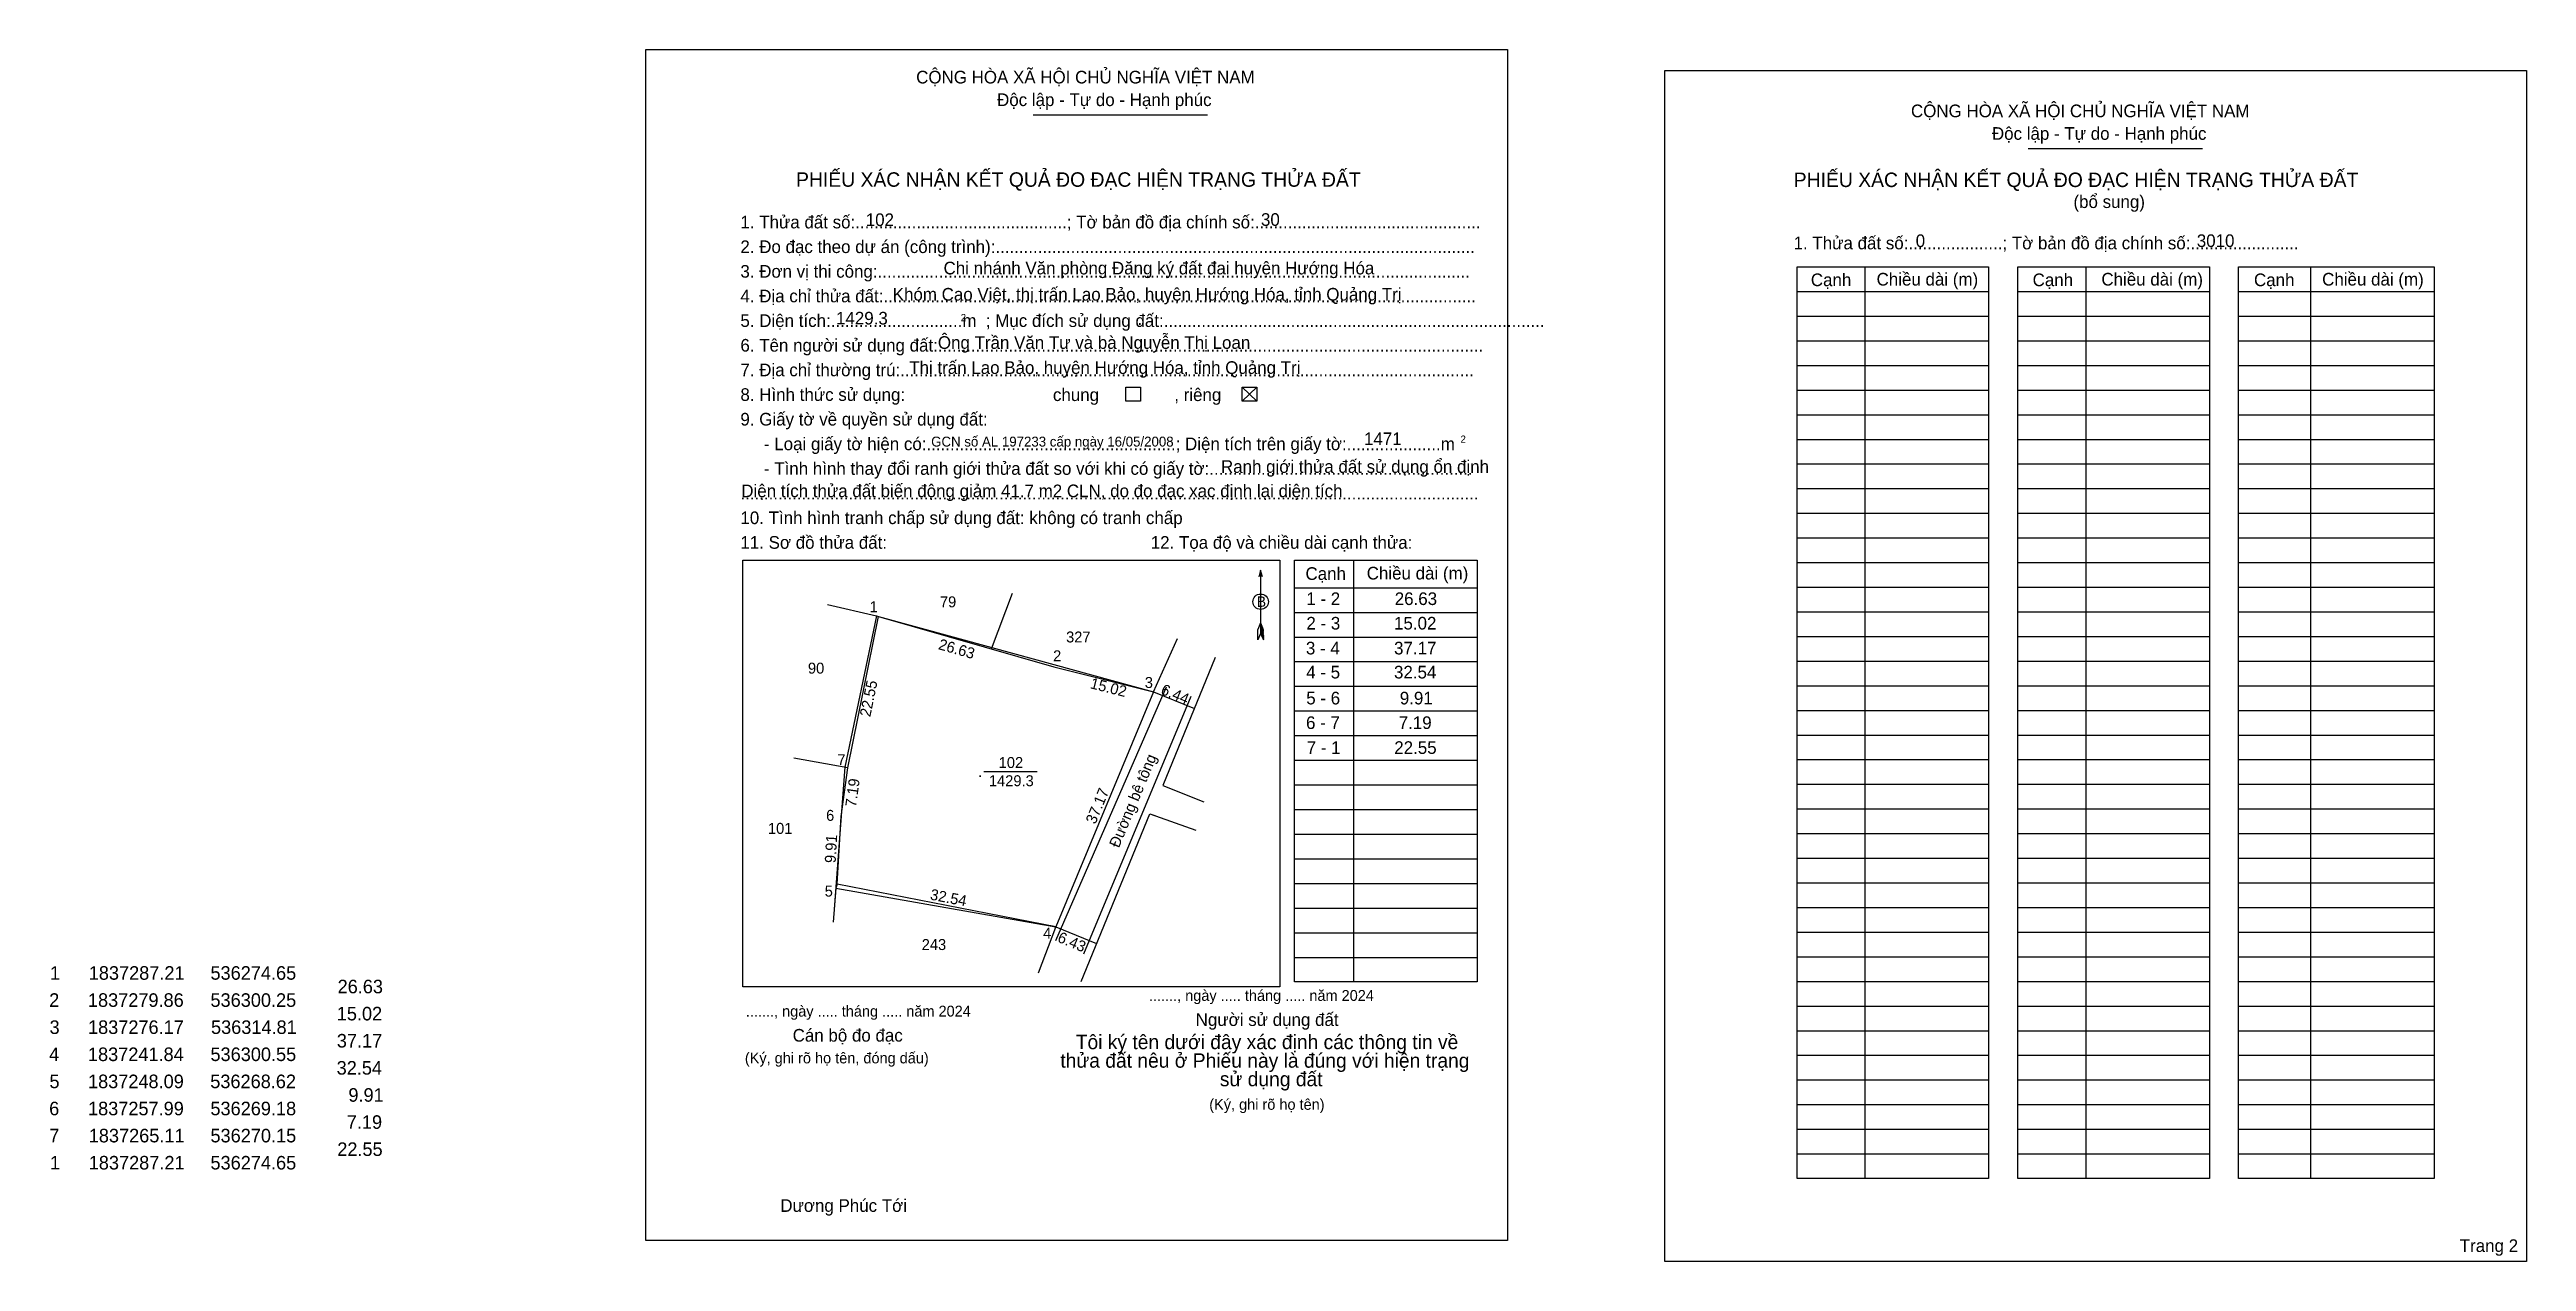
# Model space of a CAD drawing. Extents: x 536154 to 536813, y 1837193 to 1837370.
# Drawn here: x 536153.6 to 536515.2, y 1837193 to 1837370 of the extents above; entities that cross this region are included whole.
import ezdxf

# ---------------------------------------------------------------- set-up
doc = ezdxf.new("R2010")
doc.units = 0
for name, color, linetype in [('Level 1', 7, 'Continuous'), ('Level 10', 7, 'Continuous'), ('Level 13', 7, 'Continuous'), ('Level 16', 7, 'Continuous'), ('Level 17', 7, 'Continuous'), ('Level 2', 7, 'Continuous'), ('Level 23', 7, 'Continuous'), ('Level 48', 7, 'Continuous'), ('Level 49', 7, 'Continuous'), ('Level 50', 7, 'Continuous'), ('Level 52', 7, 'Continuous'), ('Level 53', 7, 'Continuous'), ('Level 6', 7, 'Continuous'), ('Level 9', 7, 'Continuous')]:
    doc.layers.add(name, color=color, linetype=linetype)

msp = doc.modelspace()

# ---------------------------------------------------------------- texts
at = {"layer": 'Level 1'}
for s, height, p in [('CỘNG HÒA XÃ HỘI CHỦ NGHĨA VIỆT NAM', 1.8477, (536280.15, 1837365.06)), ('Độc lập - Tự do - Hạnh phúc', 1.8477, (536291.96, 1837361.76)), ('CỘNG HÒA XÃ HỘI CHỦ NGHĨA VIỆT NAM', 1.8477, (536425.39, 1837360.13)), ('Độc lập - Tự do - Hạnh phúc', 1.8477, (536437.21, 1837356.83)), ('PHIẾU XÁC NHẬN KẾT QUẢ ĐO ĐẠC HIỆN TRẠNG THỬA ĐẤT', 2.1118, (536262.61, 1837349.97)), ('PHIẾU XÁC NHẬN KẾT QUẢ ĐO ĐẠC HIỆN TRẠNG THỬA ĐẤT', 2.1118, (536408.27, 1837349.93)), ('(bổ sung)', 1.848, (536449.11, 1837346.87)), ('1. Thửa đất số:.............................................; Tờ bản đồ địa chính số:................................................', 1.84766, (536254.49, 1837343.89)), ('2. Đo đạc theo dự án (công trình):......................................................................................................', 1.84766, (536254.49, 1837340.29)), ('1. Thửa đất số:....................; Tờ bản đồ địa chính số:.......................', 1.8477, (536408.25, 1837340.83)), ('3. Đơn vị thi công:..............................................................................................................................', 1.84766, (536254.49, 1837336.69)), ('Chi nhánh Văn phòng Đăng ký đất đai huyện Hướng Hóa', 1.8477, (536284.15, 1837337.17)), ('Cạnh', 1.848, (536410.77, 1837335.45)), ('Chiều dài (m)', 1.8477, (536420.37, 1837335.54)), ('Cạnh', 1.848, (536443.15, 1837335.45)), ('Chiều dài (m)', 1.8477, (536453.19, 1837335.54)), ('Cạnh', 1.848, (536475.47, 1837335.45)), ('Chiều dài (m)', 1.8477, (536485.42, 1837335.54)), ('4. Địa chỉ thửa đất:..............................................................................................................................', 1.84766, (536254.49, 1837333.09)), ('5. Diện tích:............................m  ; Mục đích sử dụng đất:.................................................................................', 1.84766, (536254.49, 1837329.49)), ('2', 1.06, (536286.65, 1837330.33)), ('6. Tên người sử dụng đất:....................................................................................................................', 1.84766, (536254.49, 1837325.89)), ('7. Địa chỉ thường trú:..........................................................................................................................', 1.84766, (536254.49, 1837322.29)), ('chung                , riêng', 1.8477, (536300.12, 1837318.67)), ('9. Giấy tờ về quyền sử dụng đất:', 1.8477, (536254.49, 1837315.09)), ('     - Loại giấy tờ hiện có:.....................................................; Diện tích trên giấy tờ:....................m', 1.84766, (536254.49, 1837311.49)), ('2', 1.06, (536359.62, 1837312.57)), ('     - Tình hình thay đổi ranh giới thửa đất so với khi có giấy tờ:........................................................', 1.84766, (536254.49, 1837307.89)), ('.............................................................................................................................................................', 1.84766, (536254.49, 1837304.29)), ('10. Tình hình tranh chấp sử dụng đất: không có tranh chấp', 1.8477, (536254.49, 1837300.69)), ('11. Sơ đồ thửa đất:', 1.8477, (536254.49, 1837297.09)), ('12. Tọa độ và chiều dài cạnh thửa:', 1.8477, (536314.4, 1837297.09)), ('Cạnh', 1.848, (536336.99, 1837292.54)), ('Chiều dài (m)', 1.8477, (536345.93, 1837292.6)), ('B', 1.53, (536329.87, 1837288.6)), ('......., ngày ..... tháng ..... năm 2024', 1.5838, (536314.13, 1837231.04)), ('......., ngày ..... tháng ..... năm 2024', 1.5838, (536255.28, 1837228.75)), ('Người sử dụng đất', 1.8477, (536320.96, 1837227.38)), ('Cán bộ đo đạc', 1.8477, (536262.12, 1837225.09)), ('Tôi ký tên dưới đây xác định các thông tin về', 2.0996, (536303.45, 1837223.99)), ('(Ký, ghi rõ họ tên, đóng dấu)', 1.5838, (536255.14, 1837221.91)), ('thửa đất nêu ở Phiếu này là đúng với hiện trạng', 2.0996, (536301.2, 1837221.28)), ('sử dụng đất', 2.0996, (536324.49, 1837218.57)), ('(Ký, ghi rõ họ tên)', 1.5838, (536322.94, 1837215.13)), ('Dương Phúc Tới', 1.8477, (536260.32, 1837200.22)), ('Trang 2', 1.848, (536505.51, 1837194.36))]:
    msp.add_text(s, height=height, dxfattribs=at).set_placement(p)
at = {"layer": 'Level 13'}
for s, p in [('.', (536289.2, 1837263.73)), ('1429.3', (536290.77, 1837262.4)), ('102', (536292.2, 1837265.06))]:
    msp.add_text(s, height=1.6, dxfattribs=at).set_placement(p)
at = {"layer": 'Level 17'}
for s, p in [('79', (536283.62, 1837288.53)), ('327', (536302.04, 1837283.4)), ('90', (536264.35, 1837278.85)), ('101', (536258.51, 1837255.44)), ('243', (536280.96, 1837238.47))]:
    msp.add_text(s, height=1.6, dxfattribs=at).set_placement(p)
at = {"layer": 'Level 48'}
msp.add_text('8. Hình thức sử dụng:', height=1.8477, dxfattribs=at).set_placement((536254.49, 1837318.69))
at = {"layer": 'Level 49'}
for s, rotation, p in [('26.63', 343.9713, (536283.28, 1837282.44)), ('15.02', 345.7697, (536305.45, 1837276.73)), ('22.55', 78.4791, (536273.45, 1837272.44)), ('6.44', 337.1729, (536315.73, 1837275.92)), ('Đường bê tông', 67.438, (536309.74, 1837253.29)), ('7.19', 82.2867, (536271.37, 1837259.28)), ('37.17', 67.438, (536306.31, 1837256.75)), ('9.91', 86.7152, (536268.39, 1837251.14)), ('32.54', 348.9332, (536282.09, 1837245.86)), ('6.43', 337.1729, (536300.66, 1837239.73))]:
    msp.add_text(s, height=1.6, rotation=rotation, dxfattribs=at).set_placement(p)
at = {"layer": 'Level 52'}
for s, p in [('1 - 2', (536337.11, 1837288.87)), ('26.63', (536350.02, 1837288.87)), ('2 - 3', (536337.12, 1837285.29)), ('15.02', (536349.92, 1837285.29)), ('3 - 4', (536337.05, 1837281.65)), ('37.17', (536349.92, 1837281.65)), ('4 - 5', (536337.1, 1837278.14)), ('32.54', (536349.91, 1837278.14)), ('5 - 6', (536337.1, 1837274.35)), ('9.91', (536350.76, 1837274.35)), ('6 - 7', (536337.07, 1837270.76)), ('7.19', (536350.6, 1837270.76)), ('7 - 1', (536337.17, 1837267.12)), ('22.55', (536349.95, 1837267.12))]:
    msp.add_text(s, height=1.848, dxfattribs=at).set_placement(p)
at = {"layer": 'Level 53'}
for s, p in [('1', (536153.69, 1837234.13)), ('1837287.21', (536159.35, 1837234.13)), ('536274.65', (536177.12, 1837234.13)), ('2', (536153.57, 1837230.17)), ('1837279.86', (536159.23, 1837230.17)), ('536300.25', (536177.12, 1837230.17)), ('26.63', (536195.68, 1837232.15)), ('3', (536153.63, 1837226.21)), ('1837276.17', (536159.24, 1837226.21)), ('536314.81', (536177.2, 1837226.21)), ('15.02', (536195.56, 1837228.19)), ('4', (536153.56, 1837222.25)), ('1837241.84', (536159.23, 1837222.25)), ('536300.55', (536177.12, 1837222.25)), ('37.17', (536195.57, 1837224.23)), ('1837248.09', (536159.24, 1837218.29)), ('536268.62', (536177.09, 1837218.29)), ('32.54', (536195.54, 1837220.27)), ('5', (536153.61, 1837218.29)), ('9.91', (536197.26, 1837216.31)), ('6', (536153.57, 1837214.33)), ('1837257.99', (536159.24, 1837214.33)), ('536269.18', (536177.11, 1837214.33)), ('7.19', (536197.02, 1837212.35)), ('7', (536153.58, 1837210.37)), ('1837265.11', (536159.35, 1837210.37)), ('536270.15', (536177.12, 1837210.37)), ('22.55', (536195.63, 1837208.39)), ('1', (536153.69, 1837206.41)), ('1837287.21', (536159.35, 1837206.41)), ('536274.65', (536177.12, 1837206.41))]:
    msp.add_text(s, height=1.98, dxfattribs=at).set_placement(p)
at = {"layer": 'Level 6'}
for s, height, p in [('102', 1.848, (536272.79, 1837344.23)), ('30', 1.848, (536330.49, 1837344.26)), ('0', 1.85, (536426.08, 1837341.16)), ('3010', 1.848, (536467.12, 1837341.17)), ('Khóm Cao Việt, thị trấn Lao Bảo, huyện Hướng Hóa, tỉnh Quảng Trị', 1.8478, (536276.73, 1837333.34)), ('1429.3', 1.848, (536268.45, 1837329.85)), ('.', 1.85, (536312.47, 1837329.78)), ('Ông Trần Văn Tư và bà Nguyễn Thị Loan', 1.8478, (536283.32, 1837326.29)), ('Thị trấn Lao Bảo, huyện Hướng Hóa, tỉnh Quảng Trị', 1.8478, (536279.14, 1837322.63)), ('GCN số AL 197233 cấp ngày 16/05/2008', 1.4472, (536282.34, 1837312.02)), ('1471', 1.848, (536345.53, 1837312.23)), ('Ranh giới thửa đất sử dụng ổn định', 1.8478, (536324.65, 1837308.17)), ('Diện tích thửa đất biến động giảm 41.7 m2 CLN, do đo đạc xac định lại diện tích', 1.8478, (536254.62, 1837304.62))]:
    msp.add_text(s, height=height, dxfattribs=at).set_placement(p)
at = {"layer": 'Level 9'}
for s, p in [('1', (536273.35, 1837287.82)), ('2', (536300.14, 1837280.65)), ('3', (536313.53, 1837276.75)), ('7', (536268.65, 1837265.48)), ('6', (536267, 1837257.34)), ('5', (536266.8, 1837246.28)), ('4', (536298.69, 1837240.14))]:
    msp.add_text(s, height=1.6, dxfattribs=at).set_placement(p)

# ---------------------------------------------------------------- linework, layer by layer
at = {"layer": 'Level 1'}
for p, q in [((536240.69, 1837370.02), (536240.69, 1837370.02)), ((536389.46, 1837366.95), (536389.46, 1837366.95)), ((536297.25, 1837360.5), (536322.68, 1837360.5)), ((536442.49, 1837355.57), (536467.93, 1837355.57)), ((536418.67, 1837338.27), (536418.67, 1837205.09)), ((536450.9, 1837338.27), (536450.9, 1837205.09)), ((536483.72, 1837338.27), (536483.72, 1837205.09)), ((536408.77, 1837334.67), (536436.73, 1837334.67)), ((536441, 1837334.67), (536468.96, 1837334.67)), ((536473.22, 1837334.67), (536501.78, 1837334.67)), ((536408.77, 1837331.07), (536436.73, 1837331.07)), ((536441, 1837331.07), (536468.96, 1837331.07)), ((536473.22, 1837331.07), (536501.78, 1837331.07)), ((536408.77, 1837327.47), (536436.73, 1837327.47)), ((536441, 1837327.47), (536468.96, 1837327.47)), ((536473.22, 1837327.47), (536501.78, 1837327.47)), ((536408.77, 1837323.87), (536436.73, 1837323.87)), ((536441, 1837323.87), (536468.96, 1837323.87)), ((536473.22, 1837323.87), (536501.78, 1837323.87)), ((536327.73, 1837320.68), (536329.89, 1837318.67)), ((536327.73, 1837318.67), (536329.89, 1837320.68)), ((536408.77, 1837320.27), (536436.73, 1837320.27)), ((536441, 1837320.27), (536468.96, 1837320.27)), ((536473.22, 1837320.27), (536501.78, 1837320.27)), ((536408.77, 1837316.67), (536436.73, 1837316.67)), ((536441, 1837316.67), (536468.96, 1837316.67)), ((536473.22, 1837316.67), (536501.78, 1837316.67)), ((536408.77, 1837313.07), (536436.73, 1837313.07)), ((536441, 1837313.07), (536468.96, 1837313.07)), ((536473.22, 1837313.07), (536501.78, 1837313.07)), ((536408.77, 1837309.48), (536436.73, 1837309.48)), ((536441, 1837309.48), (536468.96, 1837309.48)), ((536473.22, 1837309.48), (536501.78, 1837309.48)), ((536408.77, 1837305.88), (536436.73, 1837305.88)), ((536441, 1837305.88), (536468.96, 1837305.88)), ((536473.22, 1837305.88), (536501.78, 1837305.88)), ((536408.77, 1837302.28), (536436.73, 1837302.28)), ((536441, 1837302.28), (536468.96, 1837302.28)), ((536473.22, 1837302.28), (536501.78, 1837302.28)), ((536408.77, 1837298.68), (536436.73, 1837298.68)), ((536441, 1837298.68), (536468.96, 1837298.68)), ((536473.22, 1837298.68), (536501.78, 1837298.68)), ((536254.86, 1837295.4), (536254.86, 1837295.4)), ((536330.44, 1837293.97), (536330.44, 1837284.72)), ((536344.01, 1837295.41), (536344.01, 1837233.8)), ((536408.77, 1837295.08), (536436.73, 1837295.08)), ((536441, 1837295.08), (536468.96, 1837295.08)), ((536473.22, 1837295.08), (536501.78, 1837295.08)), ((536335.37, 1837291.39), (536362.06, 1837291.39)), ((536408.77, 1837291.48), (536436.73, 1837291.48)), ((536441, 1837291.48), (536468.96, 1837291.48)), ((536473.22, 1837291.48), (536501.78, 1837291.48)), ((536330.44, 1837286.25), (536330.05, 1837285.3)), ((536330.44, 1837286.25), (536330.83, 1837285.3)), ((536330.44, 1837286.12), (536330.83, 1837285.17)), ((536330.44, 1837285.98), (536330.83, 1837285.03)), ((536330.44, 1837285.85), (536330.83, 1837284.9)), ((536330.44, 1837285.71), (536330.83, 1837284.76)), ((536330.44, 1837285.58), (536330.83, 1837284.62)), ((536330.44, 1837285.45), (536330.83, 1837284.48)), ((536335.37, 1837287.79), (536362.06, 1837287.79)), ((536408.77, 1837287.88), (536436.73, 1837287.88)), ((536441, 1837287.88), (536468.96, 1837287.88)), ((536473.22, 1837287.88), (536501.78, 1837287.88)), ((536330.03, 1837283.77), (536330.05, 1837285.3)), ((536330.44, 1837284.72), (536330.03, 1837283.77)), ((536330.44, 1837285.31), (536330.84, 1837284.35)), ((536330.44, 1837285.18), (536330.84, 1837284.21)), ((536330.44, 1837285.05), (536330.84, 1837284.07)), ((536330.44, 1837284.92), (536330.84, 1837283.94)), ((536330.44, 1837284.72), (536330.84, 1837283.77)), ((536330.84, 1837283.77), (536330.83, 1837285.3)), ((536335.37, 1837284.19), (536362.06, 1837284.19)), ((536408.77, 1837284.28), (536436.73, 1837284.28)), ((536441, 1837284.28), (536468.96, 1837284.28)), ((536473.22, 1837284.28), (536501.78, 1837284.28)), ((536335.37, 1837280.6), (536362.06, 1837280.6)), ((536408.77, 1837280.68), (536436.73, 1837280.68)), ((536441, 1837280.68), (536468.96, 1837280.68)), ((536473.22, 1837280.68), (536501.78, 1837280.68)), ((536335.37, 1837277), (536362.06, 1837277)), ((536408.77, 1837277.08), (536436.73, 1837277.08)), ((536441, 1837277.08), (536468.96, 1837277.08)), ((536473.22, 1837277.08), (536501.78, 1837277.08)), ((536335.37, 1837273.4), (536362.06, 1837273.4)), ((536408.77, 1837273.48), (536436.73, 1837273.48)), ((536441, 1837273.48), (536468.96, 1837273.48)), ((536473.22, 1837273.48), (536501.78, 1837273.48)), ((536335.37, 1837269.8), (536362.06, 1837269.8)), ((536408.77, 1837269.88), (536436.73, 1837269.88)), ((536441, 1837269.88), (536468.96, 1837269.88)), ((536473.22, 1837269.88), (536501.78, 1837269.88)), ((536335.37, 1837266.2), (536362.06, 1837266.2)), ((536408.77, 1837266.28), (536436.73, 1837266.28)), ((536441, 1837266.28), (536468.96, 1837266.28)), ((536473.22, 1837266.28), (536501.78, 1837266.28)), ((536335.37, 1837262.6), (536362.06, 1837262.6)), ((536408.77, 1837262.68), (536436.73, 1837262.68)), ((536441, 1837262.68), (536468.96, 1837262.68)), ((536473.22, 1837262.68), (536501.78, 1837262.68)), ((536335.37, 1837259), (536362.06, 1837259)), ((536408.77, 1837259.08), (536436.73, 1837259.08)), ((536441, 1837259.08), (536468.96, 1837259.08)), ((536473.22, 1837259.08), (536501.78, 1837259.08)), ((536335.37, 1837255.4), (536362.06, 1837255.4)), ((536408.77, 1837255.48), (536436.73, 1837255.48)), ((536441, 1837255.48), (536468.96, 1837255.48)), ((536473.22, 1837255.48), (536501.78, 1837255.48)), ((536335.37, 1837251.8), (536362.06, 1837251.8)), ((536408.77, 1837251.88), (536436.73, 1837251.88)), ((536441, 1837251.88), (536468.96, 1837251.88)), ((536473.22, 1837251.88), (536501.78, 1837251.88)), ((536335.37, 1837248.2), (536362.06, 1837248.2)), ((536408.77, 1837248.28), (536436.73, 1837248.28)), ((536441, 1837248.28), (536468.96, 1837248.28)), ((536473.22, 1837248.28), (536501.78, 1837248.28)), ((536335.37, 1837244.6), (536362.06, 1837244.6)), ((536408.77, 1837244.68), (536436.73, 1837244.68)), ((536441, 1837244.68), (536468.96, 1837244.68)), ((536473.22, 1837244.68), (536501.78, 1837244.68)), ((536335.37, 1837241), (536362.06, 1837241)), ((536408.77, 1837241.08), (536436.73, 1837241.08)), ((536441, 1837241.08), (536468.96, 1837241.08)), ((536473.22, 1837241.08), (536501.78, 1837241.08)), ((536335.37, 1837237.4), (536362.06, 1837237.4)), ((536408.77, 1837237.48), (536436.73, 1837237.48)), ((536441, 1837237.48), (536468.96, 1837237.48)), ((536473.22, 1837237.48), (536501.78, 1837237.48)), ((536327.97, 1837233.11), (536327.97, 1837233.11)), ((536408.77, 1837233.89), (536436.73, 1837233.89)), ((536441, 1837233.89), (536468.96, 1837233.89)), ((536473.22, 1837233.89), (536501.78, 1837233.89)), ((536408.77, 1837230.29), (536436.73, 1837230.29)), ((536441, 1837230.29), (536468.96, 1837230.29)), ((536473.22, 1837230.29), (536501.78, 1837230.29)), ((536408.77, 1837226.69), (536436.73, 1837226.69)), ((536441, 1837226.69), (536468.96, 1837226.69)), ((536473.22, 1837226.69), (536501.78, 1837226.69)), ((536408.77, 1837223.09), (536436.73, 1837223.09)), ((536441, 1837223.09), (536468.96, 1837223.09)), ((536473.22, 1837223.09), (536501.78, 1837223.09)), ((536408.77, 1837219.49), (536436.73, 1837219.49)), ((536441, 1837219.49), (536468.96, 1837219.49)), ((536473.22, 1837219.49), (536501.78, 1837219.49)), ((536408.77, 1837215.89), (536436.73, 1837215.89)), ((536441, 1837215.89), (536468.96, 1837215.89)), ((536473.22, 1837215.89), (536501.78, 1837215.89)), ((536408.77, 1837212.29), (536436.73, 1837212.29)), ((536441, 1837212.29), (536468.96, 1837212.29)), ((536473.22, 1837212.29), (536501.78, 1837212.29)), ((536408.77, 1837208.69), (536436.73, 1837208.69)), ((536441, 1837208.69), (536468.96, 1837208.69)), ((536473.22, 1837208.69), (536501.78, 1837208.69)), ((536366.48, 1837196.04), (536366.48, 1837196.04)), ((536515.25, 1837192.97), (536515.25, 1837192.97))]:
    msp.add_line(p, q, dxfattribs=at)
for points in [[(536408.77, 1837338.27), (536436.73, 1837338.27), (536436.73, 1837205.09), (536408.77, 1837205.09)], [(536441, 1837338.27), (536468.96, 1837338.27), (536468.96, 1837205.09), (536441, 1837205.09)], [(536473.22, 1837338.27), (536501.78, 1837338.27), (536501.78, 1837205.09), (536473.22, 1837205.09)], [(536254.86, 1837295.4), (536333.26, 1837295.4), (536333.26, 1837233.11), (536254.86, 1837233.11)], [(536335.37, 1837295.41), (536362.06, 1837295.41), (536362.06, 1837233.8), (536335.37, 1837233.8)]]:
    msp.add_lwpolyline(points, close=True, dxfattribs=at)
msp.add_lwpolyline([(536330.7, 1837292.99), (536330.44, 1837293.97), (536330.17, 1837292.99)], dxfattribs=at)
msp.add_circle((536330.44, 1837289.35), 1.13, dxfattribs=at)
at = {"layer": 'Level 10'}
msp.add_lwpolyline([(536274.65, 1837287.21), (536300.25, 1837279.86), (536314.81, 1837276.17), (536300.55, 1837241.84), (536268.61, 1837248.09), (536269.18, 1837257.99), (536270.15, 1837265.11)], close=True, dxfattribs=at)
at = {"layer": 'Level 16'}
for p, q in [((536267.19, 1837288.97), (536274.38, 1837287.29)), ((536300.52, 1837239.84), (536316.69, 1837276.91)), ((536320.27, 1837275.51), (536304.58, 1837237.87)), ((536314.81, 1837276.17), (536320.77, 1837273.74)), ((536300.51, 1837241.75), (536297.97, 1837235.07)), ((536300.51, 1837241.75), (536300.55, 1837241.84)), ((536300.55, 1837241.84), (536306.49, 1837239.4))]:
    msp.add_line(p, q, dxfattribs=at)
msp.add_lwpolyline([(536268.61, 1837248.09), (536268.4, 1837247.52), (536268.03, 1837242.53)], dxfattribs=at)
at = {"layer": 'Level 17'}
for p, q in [((536291.13, 1837282.48), (536294.21, 1837290.62)), ((536291.2, 1837282.67), (536314.81, 1837276.18)), ((536269.72, 1837265.19), (536268.17, 1837244.42)), ((536316.18, 1837262.49), (536322.16, 1837260.1)), ((536268.4, 1837247.52), (536300.55, 1837241.84))]:
    msp.add_line(p, q, dxfattribs=at)
at = {"layer": 'Level 2'}
for p, q in [((536314.81, 1837276.17), (536318.31, 1837283.99)), ((536270.15, 1837265.11), (536262.31, 1837266.51))]:
    msp.add_line(p, q, dxfattribs=at)
for points in [[(536240.69, 1837370.02), (536366.47, 1837370.02), (536366.47, 1837196.04), (536240.69, 1837196.04)], [(536389.46, 1837366.95), (536515.25, 1837366.95), (536515.25, 1837192.97), (536389.46, 1837192.97)]]:
    msp.add_lwpolyline(points, close=True, dxfattribs=at)
at = {"layer": 'Level 23'}
for p, q in [((536323.82, 1837281.21), (536316.18, 1837262.49)), ((536314.28, 1837258.37), (536320.99, 1837256))]:
    msp.add_line(p, q, dxfattribs=at)
msp.add_lwpolyline([(536304.23, 1837233.89), (536314.28, 1837258.37), (536315, 1837258.12)], dxfattribs=at)
at = {"layer": 'Level 49'}
for p, q in [((536274.38, 1837287.29), (536269.72, 1837265.19)), ((536274.38, 1837287.29), (536274.65, 1837287.21)), ((536274.65, 1837287.21), (536291.2, 1837282.67))]:
    msp.add_line(p, q, dxfattribs=at)
at = {"layer": 'Level 50'}
for points in [[(536310.74, 1837320.68), (536312.9, 1837320.68), (536312.9, 1837318.67), (536310.74, 1837318.67)], [(536327.73, 1837320.68), (536329.89, 1837320.68), (536329.89, 1837318.67), (536327.73, 1837318.67)]]:
    msp.add_lwpolyline(points, close=True, dxfattribs=at)
at = {"layer": 'Level 9'}
msp.add_line((536290.02, 1837264.53), (536297.83, 1837264.53), dxfattribs=at)

msp.set_redraw_order([(e.dxf.handle, doc.entitydb.next_handle()) for e in msp.query("TEXT MTEXT ATTDEF DIMENSION ARC_DIMENSION")])  # texts and dimensions are drawn at this point

doc.saveas('drawing.dxf')
